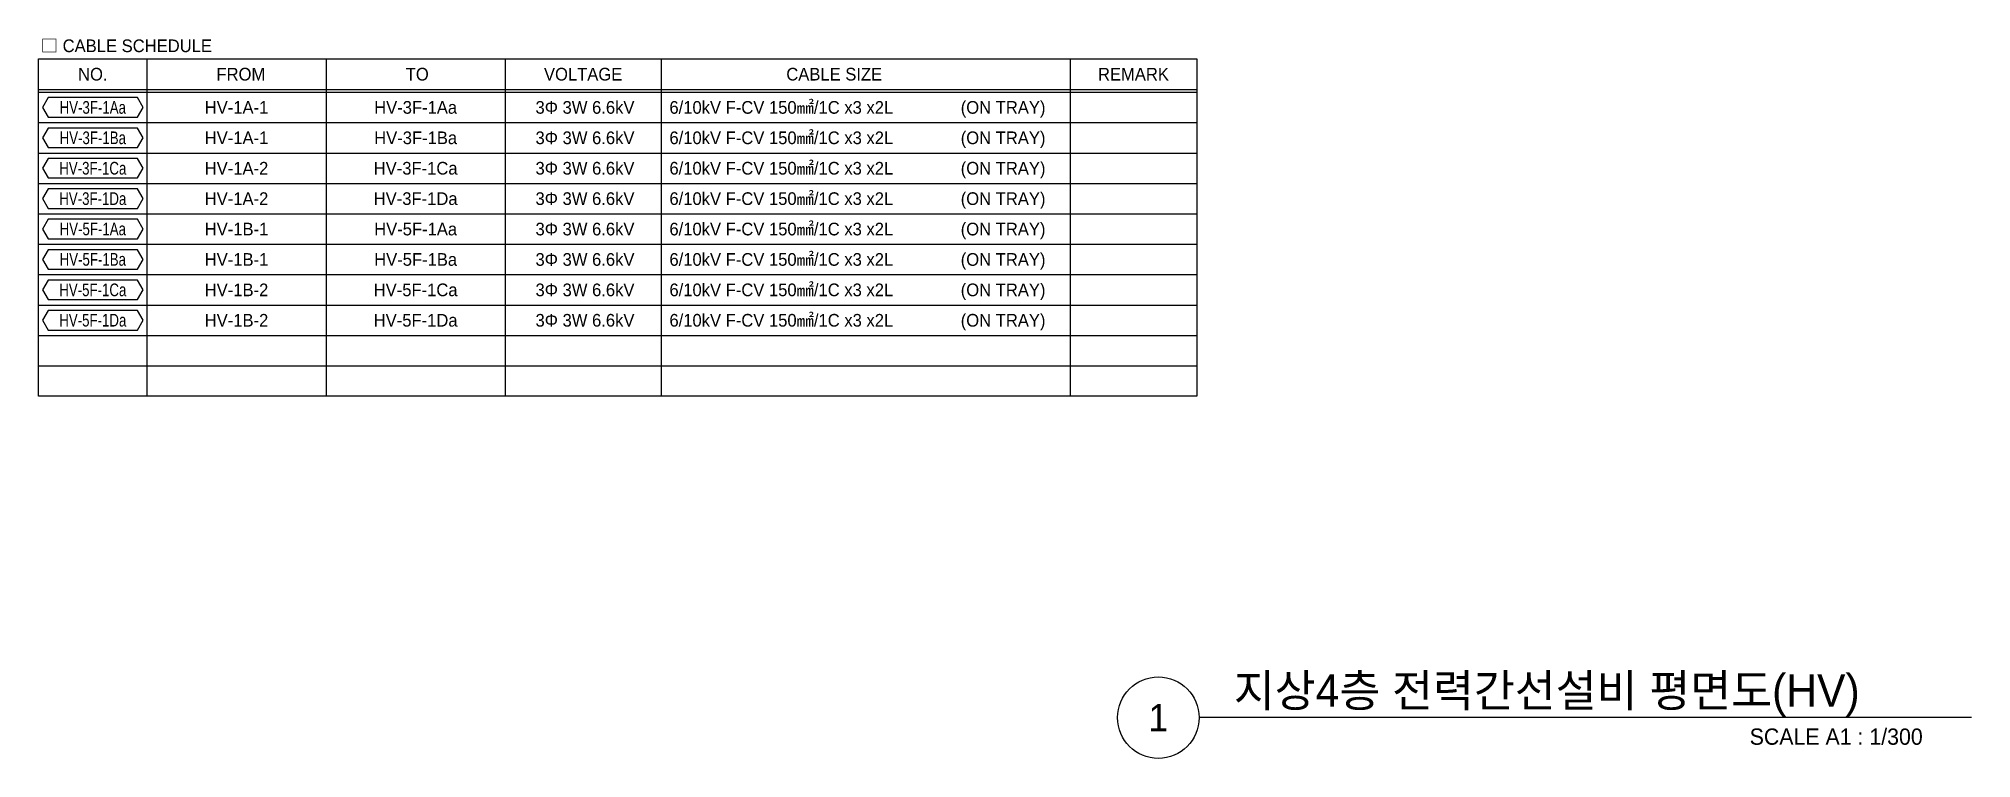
# Model space of a CAD drawing. Header units: millimetres. Extents: x 28900 to 374841, y -351975 to 849955.
# Drawn here: x 28900 to 135622, y 365250 to 405011 of the extents above; entities that cross this region are included whole.
import ezdxf
from ezdxf.enums import TextEntityAlignment as Align

# ---------------------------------------------------------------- set-up
doc = ezdxf.new("R2010")
doc.units = ezdxf.units.MM
doc.header["$LTSCALE"] = 150
for name, color, linetype in [('-----26 Electrical Cable Tray_HV_발전기 B', 103, 'Continuous'), ('-----29 Cable Schedule', 1, 'Continuous'), ('-----29 Indicator', 1, 'Continuous'), ('-----29 주기', 1, 'Continuous'), ('-----30 Text', 2, 'Continuous'), ('-----41 Drawing Title', 2, 'Continuous')]:
    doc.layers.add(name, color=color, linetype=linetype)
doc.styles.add('ELEC', font='Dotum.ttf')

msp = doc.modelspace()

# ---------------------------------------------------------------- texts
at = {"layer": '-----41 Drawing Title', "color": 2, "style": 'ELEC'}
msp.add_text('지상4층 전력간선설비 평면도(HV)', height=1800, dxfattribs=at).set_placement((94895, 368100))
at = {"layer": '-----41 Drawing Title', "color": 7, "style": 'ELEC'}
msp.add_text('1', height=1500, dxfattribs=at).set_placement((90728, 367500), align=Align.MIDDLE)
at = {"layer": '-----41 Drawing Title', "style": 'ELEC'}
msp.add_text('SCALE A1 : 1/300', height=900, dxfattribs=at).set_placement((132937, 366000), align=Align.RIGHT)

# ---------------------------------------------------------------- linework, layer by layer
at = {"layer": '-----41 Drawing Title', "color": 7}
msp.add_line((135622, 367500), (92978, 367500), dxfattribs=at)
msp.add_circle((90728, 367500), 2250, dxfattribs=at)

msp.set_redraw_order([(e.dxf.handle, doc.entitydb.next_handle()) for e in msp.query("TEXT MTEXT ATTDEF DIMENSION ARC_DIMENSION")])  # texts and dimensions are drawn at this point

# ---------------------------------------------------------------- wipeouts: each hides what was drawn before it
at = {"color": 3}
msp.add_wipeout([(28900, 403888), (92854, 403888), (92854, 385252), (28900, 385252)], dxfattribs=at).dxf.layer = '-----26 Electrical Cable Tray_HV_발전기 B'

# ---------------------------------------------------------------- next in the draw order: linework, layer by layer
at = {"layer": '-----29 Cable Schedule'}
for p, q in [((34880, 403888), (34880, 402052)), ((44771, 403888), (44771, 402052)), ((54663, 403888), (54663, 402052)), ((63274, 403888), (63274, 402052)), ((85854, 403888), (85854, 402052))]:
    msp.add_line(p, q, dxfattribs=at)
at = {"layer": '-----29 Cable Schedule', "color": 3}
for p, q in [((28900, 402208), (92854, 402208)), ((28900, 402052), (92854, 402052))]:
    msp.add_line(p, q, dxfattribs=at)
at = {"layer": '-----29 Cable Schedule', "color": 1}
for p, q in [((34880, 402052), (34880, 385252)), ((44771, 402052), (44771, 385252)), ((54663, 402052), (54663, 385252)), ((63274, 402052), (63274, 385252)), ((85854, 402052), (85854, 385252)), ((28900, 400372), (92854, 400372)), ((28900, 398692), (92854, 398692)), ((28900, 397012), (92854, 397012)), ((28900, 395332), (92854, 395332)), ((28900, 393652), (92854, 393652)), ((28900, 391972), (92854, 391972)), ((28900, 390292), (92854, 390292)), ((28900, 388612), (92854, 388612)), ((28900, 386932), (92854, 386932))]:
    msp.add_line(p, q, dxfattribs=at)
at = {"layer": '-----29 Cable Schedule', "color": 3}
msp.add_lwpolyline([(28900, 403888), (92854, 403888), (92854, 385252), (28900, 385252)], close=True, dxfattribs=at)
at = {"layer": '-----29 주기'}
for points in [[(29420, 401751), (29109, 401212), (29420, 400673), (34359, 400673), (34671, 401212), (34359, 401751)], [(29420, 400071), (29109, 399532), (29420, 398993), (34359, 398993), (34671, 399532), (34359, 400071)], [(29420, 398391), (29109, 397852), (29420, 397313), (34359, 397313), (34671, 397852), (34359, 398391)], [(29420, 396711), (29109, 396172), (29420, 395633), (34359, 395633), (34671, 396172), (34359, 396711)], [(29420, 395031), (29109, 394492), (29420, 393953), (34359, 393953), (34671, 394492), (34359, 395031)], [(29420, 393351), (29109, 392812), (29420, 392273), (34359, 392273), (34671, 392812), (34359, 393351)], [(29420, 391671), (29109, 391132), (29420, 390593), (34359, 390593), (34671, 391132), (34359, 391671)], [(29420, 389991), (29109, 389452), (29420, 388913), (34359, 388913), (34671, 389452), (34359, 389991)]]:
    msp.add_lwpolyline(points, close=True, dxfattribs=at)

# ---------------------------------------------------------------- next in the draw order: texts
at = {"layer": '-----29 Indicator', "color": 2, "linetype": 'Continuous', "style": 'ELEC'}
msp.add_text('□ CABLE SCHEDULE', height=700, dxfattribs=at).set_placement((29016, 404616), align=Align.MIDDLE_LEFT)
at = {"layer": '-----30 Text', "style": 'ELEC'}
msp.add_text('NO.', height=700, dxfattribs=at).set_placement((31890, 403048), align=Align.MIDDLE)
for s, p in [('FROM', (40066, 403048)), ('TO', (49806, 403048)), ('VOLTAGE', (58966, 403048)), ('CABLE SIZE', (72831, 403048)), ('REMARK', (89354, 403048))]:
    msp.add_text(s, height=700, dxfattribs=at).set_placement(p, align=Align.MIDDLE_CENTER)
at = {"layer": '-----30 Text', "linetype": 'Continuous', "style": 'ELEC', "width": 0.8}
for s, p in [('HV-3F-1Aa', (31890, 401212)), ('HV-3F-1Ba', (31890, 399532)), ('HV-3F-1Ca', (31890, 397852)), ('HV-3F-1Da', (31890, 396172)), ('HV-5F-1Aa', (31890, 394492)), ('HV-5F-1Ba', (31890, 392812)), ('HV-5F-1Ca', (31890, 391132)), ('HV-5F-1Da', (31890, 389452))]:
    msp.add_text(s, height=700, dxfattribs=at).set_placement(p, align=Align.MIDDLE)
at = {"layer": '-----30 Text', "color": 3, "style": 'ELEC'}
for s, p in [('HV-1A-1', (39826, 401212)), ('HV-3F-1Aa', (49717, 401212)), ('3Φ 3W 6.6kV', (59068, 401212)), ('HV-1A-1', (39826, 399532)), ('HV-3F-1Ba', (49717, 399532)), ('3Φ 3W 6.6kV', (59068, 399532)), ('HV-1A-2', (39826, 397852)), ('HV-3F-1Ca', (49717, 397852)), ('3Φ 3W 6.6kV', (59068, 397852)), ('HV-1A-2', (39826, 396172)), ('HV-3F-1Da', (49717, 396172)), ('3Φ 3W 6.6kV', (59068, 396172)), ('3Φ 3W 6.6kV', (59068, 394492)), ('HV-1B-1', (39826, 394492)), ('HV-5F-1Aa', (49717, 394492)), ('HV-1B-1', (39826, 392812)), ('HV-5F-1Ba', (49717, 392812)), ('3Φ 3W 6.6kV', (59068, 392812)), ('HV-1B-2', (39826, 391132)), ('HV-5F-1Ca', (49717, 391132)), ('3Φ 3W 6.6kV', (59068, 391132)), ('HV-1B-2', (39826, 389452)), ('HV-5F-1Da', (49717, 389452)), ('3Φ 3W 6.6kV', (59068, 389452))]:
    msp.add_text(s, height=700, dxfattribs=at).set_placement(p, align=Align.MIDDLE_CENTER)
for p in [(63731, 401212), (63731, 399532), (63731, 397852), (63731, 396172), (63731, 394492), (63731, 392812), (63731, 391132), (63731, 389452)]:
    msp.add_text('6/10kV F-CV 150㎟/1C x3 x2L', height=700, dxfattribs=at).set_placement(p, align=Align.MIDDLE_LEFT)
for p in [(84496, 401212), (84496, 399532), (84496, 397852), (84496, 396172), (84496, 394492), (84496, 392812), (84496, 391132), (84496, 389452)]:
    msp.add_text('(ON TRAY)', height=700, dxfattribs=at).set_placement(p, align=Align.MIDDLE_RIGHT)

doc.saveas('drawing.dxf')
